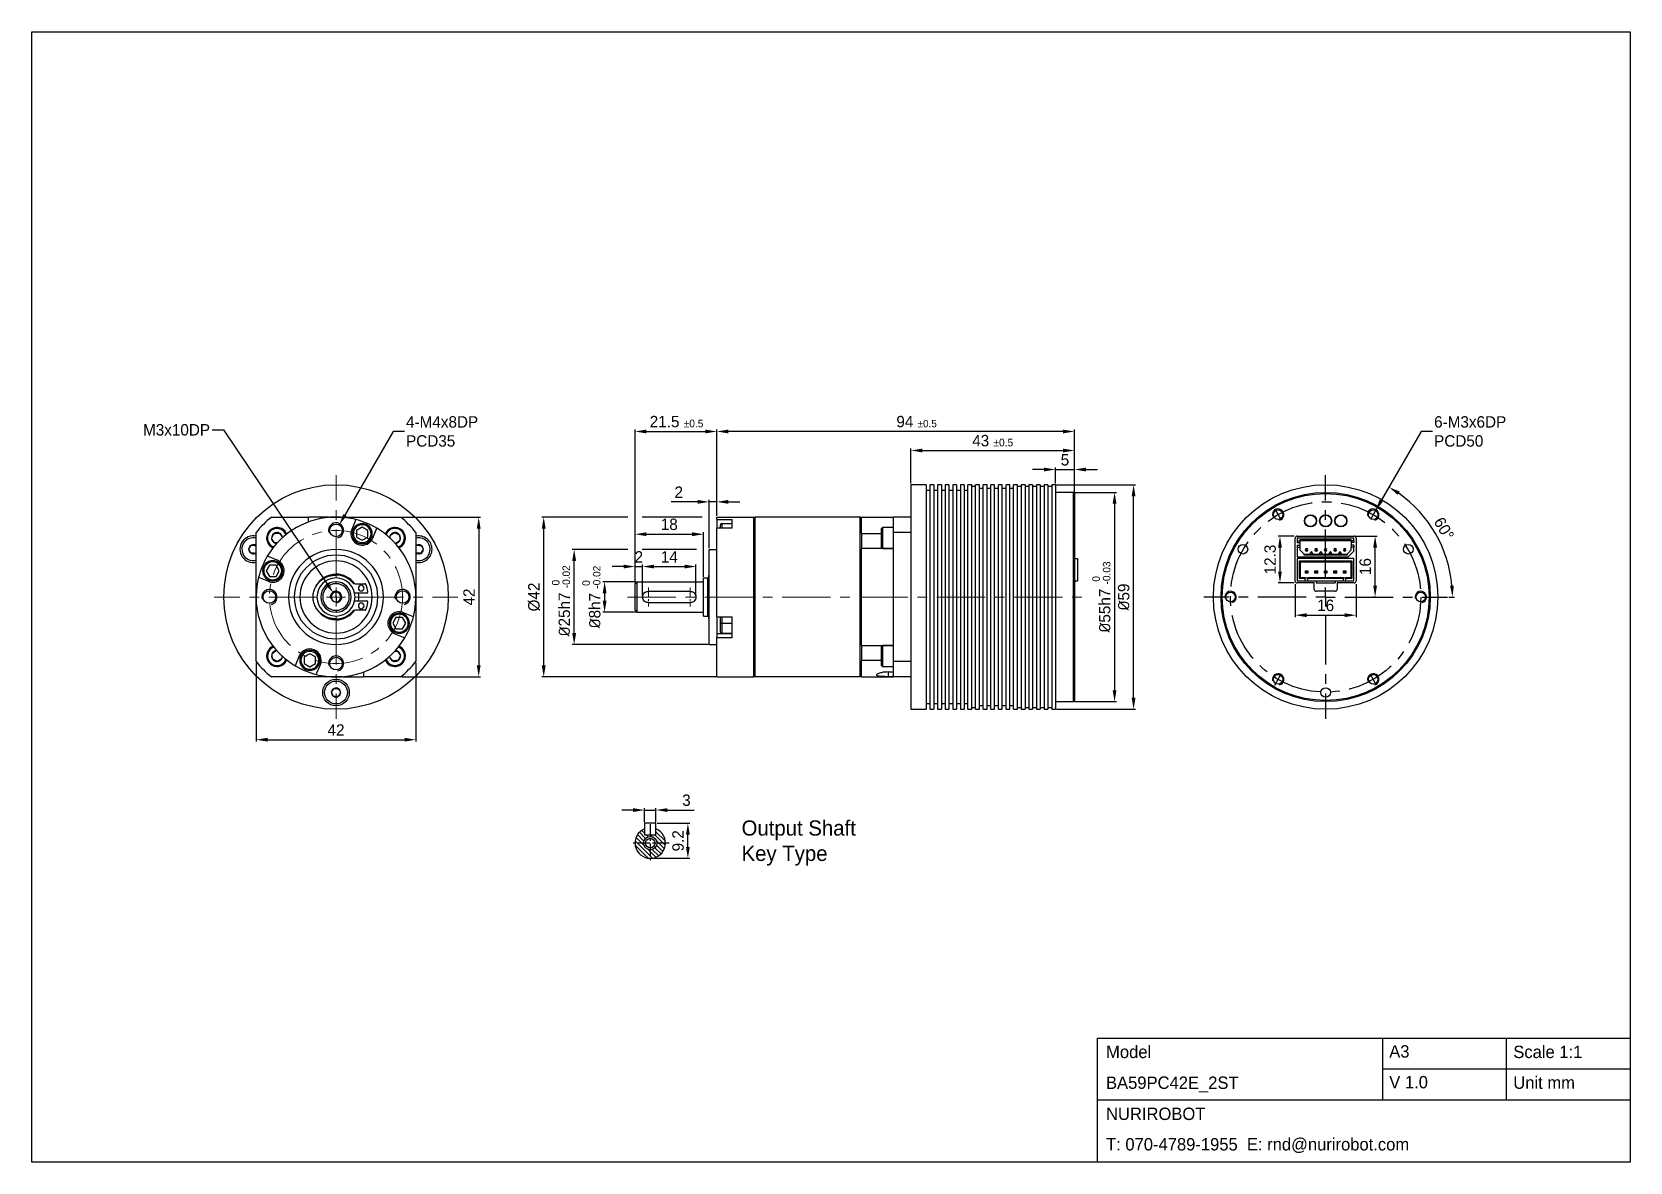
# Model space of a CAD drawing. Header units: millimetres. Extents: x 0 to 420, y 0 to 297.
import ezdxf

# ---------------------------------------------------------------- set-up
doc = ezdxf.new("R2010")
doc.units = ezdxf.units.MM
doc.header["$PDSIZE"] = -1
doc.linetypes.add('CENTERX2', pattern=[20.32, 12.7, -2.54, 2.54, -2.54])
doc.layers.add('외형선', color=7, linetype='Continuous', lineweight=25)
doc.layers.add('중심선', color=1, linetype='CENTERX2')
doc.layers.add('치수선', color=3, linetype='Continuous')
doc.styles.add('누리로봇 문자스타일_20230829', font='GOTHIC.TTF')
doc.dimstyles.new('A4기본 치수스타일', dxfattribs={"dimtxt": 3, "dimasz": 2, "dimexe": 0.5, "dimexo": 0.3, "dimgap": 1, "dimtad": 1, "dimtoh": 1, "dimdec": 1, "dimzin": 12, "dimdsep": 46, "dimtxsty": '누리로봇 문자스타일_20230829', "dimcen": 0.09, "dimclrd": 3, "dimclre": 3, "dimclrt": 3, "dimadec": 0, "dimazin": 3, "dimtm": 1e-09, "dimtfac": 1, "dimtdec": 1, "dimtofl": 0, "dimtmove": 0, "dimatfit": 3, "dimfxl": 1, "dimfrac": 2, "dimarcsym": 0})
doc.dimstyles.new('A4지시선 치수스타일', dxfattribs={"dimtxt": 3, "dimasz": 2, "dimexe": 0.5, "dimexo": 0.3, "dimgap": 0.396875, "dimtad": 0, "dimtih": 1, "dimtoh": 1, "dimdec": 1, "dimzin": 12, "dimdsep": 46, "dimtxsty": '누리로봇 문자스타일_20230829', "dimcen": 0.09, "dimclrd": 3, "dimclre": 3, "dimclrt": 3, "dimadec": 0, "dimazin": 3, "dimtm": 1e-09, "dimtfac": 1, "dimtdec": 1, "dimtofl": 0, "dimtmove": 0, "dimatfit": 3, "dimfxl": 1, "dimfrac": 2, "dimarcsym": 0})
doc.dimstyles.new('A4치수선 초과 치수스타일', dxfattribs={"dimtxt": 3, "dimasz": 2.5, "dimexe": 0.5, "dimexo": 0.3, "dimgap": 1, "dimtad": 1, "dimdec": 1, "dimzin": 12, "dimdsep": 46, "dimtxsty": '누리로봇 문자스타일_20230829', "dimcen": 0.09, "dimclrd": 3, "dimclre": 3, "dimclrt": 3, "dimadec": 0, "dimazin": 3, "dimtm": 1e-09, "dimtfac": 1, "dimtdec": 1, "dimtofl": 0, "dimtmove": 0, "dimatfit": 3, "dimfxl": 1, "dimfrac": 2, "dimarcsym": 0})

msp = doc.modelspace()

# ---------------------------------------------------------------- texts
at = {"color": 3, "ltscale": 0.5, "insert": (186.5, 89.79), "char_height": 4, "width": 69.668, "attachment_point": 1, "style": '누리로봇 문자스타일_20230829'}
msp.add_mtext('Output Shaft\\PKey Type', dxfattribs=at)
at = {"lineweight": -3, "attachment_point": 1, "style": '누리로봇 문자스타일_20230829'}
for s, insert, char_height, width in [('Model', (282.3, 30.58), 3.255, 10.7408), ('A3', (356.72, 30.7), 3.255, 22.2026), ('{\\fCentury Gothic|b0|i0|c0|p34;Scale 1:1}', (389.32, 30.58), 3.2548, 53.4053), ('BA59PC42E_2ST', (282.28, 22.48), 3.2548, 39.9112), ('V 1.0', (356.72, 22.62), 3.255, 22.2026), ('Unit mm', (389.32, 22.5), 3.255, 53.4053), ('NURIROBOT', (282.28, 14.3), 3.255, 40.3813), ('T: 070-4789-1955  E: rnd@nurirobot.com', (282.29, 6.29), 3.2548, 113.1697)]:
    msp.add_mtext(s, dxfattribs=dict(at, insert=insert, char_height=char_height, width=width))

# ---------------------------------------------------------------- blocks, each defined once
blk = doc.blocks.new('*D29')
at = {"layer": 'Defpoints', "color": 0}
for p in [(96.88, 169.5), (96.88, 127.5), (117.41, 127.5)]:
    blk.add_point(p, dxfattribs=at)
at = {"layer": '치수선', "color": 3, "lineweight": -2}
for p, q in [((97.18, 169.5), (117.91, 169.5)), ((117.41, 166.5), (117.41, 130.5)), ((97.18, 127.5), (117.91, 127.5))]:
    blk.add_line(p, q, dxfattribs=at)
at = {"layer": '치수선', "color": 3}
for points in [[(116.91, 166.5), (117.91, 166.5), (117.41, 169.5)], [(116.91, 130.5), (117.91, 130.5), (117.41, 127.5)]]:
    blk.add_solid(points, dxfattribs=at)
at = {"layer": '치수선', "color": 3, "insert": (114.87, 148.5), "char_height": 3, "attachment_point": 5, "rotation": 90, "style": '누리로봇 문자스타일_20230829'}
blk.add_mtext('42', dxfattribs=at)
blk = doc.blocks.new('*D30')
at = {"layer": 'Defpoints', "color": 0}
for p in [(58.91, 131.53), (100.91, 131.53), (100.91, 111)]:
    blk.add_point(p, dxfattribs=at)
at = {"layer": '치수선', "color": 3, "lineweight": -2}
for p, q in [((58.91, 131.23), (58.91, 110.5)), ((100.91, 131.23), (100.91, 110.5)), ((61.91, 111), (97.91, 111))]:
    blk.add_line(p, q, dxfattribs=at)
at = {"layer": '치수선', "color": 3}
for points in [[(61.91, 111.5), (61.91, 110.5), (58.91, 111)], [(97.91, 111.5), (97.91, 110.5), (100.91, 111)]]:
    blk.add_solid(points, dxfattribs=at)
at = {"layer": '치수선', "color": 3, "insert": (79.91, 113.54), "char_height": 3, "attachment_point": 5, "style": '누리로봇 문자스타일_20230829'}
blk.add_mtext('42', dxfattribs=at)
blk = doc.blocks.new('SW_CENTERMARKSYMBOL_0')
at = {"layer": '중심선', "color": 0, "linetype": 'CENTERX2', "lineweight": 18}
for p, q in [((0, 5), (0, 32)), ((-5, 0), (-32, 0)), ((0, 0), (-2.5, 0)), ((0, 0), (0, 2.5)), ((0, 0), (0, -2.5)), ((0, 0), (2.5, 0)), ((5, 0), (32, 0)), ((0, -5), (0, -32))]:
    blk.add_line(p, q, dxfattribs=at)
blk = doc.blocks.new('*D27')
at = {"layer": 'Defpoints', "color": 0}
for p in [(79.21, 149.54), (80.61, 147.46)]:
    blk.add_point(p, dxfattribs=at)
at = {"layer": '치수선', "color": 3, "lineweight": -2}
for p, q in [((47.34, 192.42), (50.34, 192.42)), ((50.34, 192.42), (77.54, 152.03))]:
    blk.add_line(p, q, dxfattribs=at)
at = {"layer": '치수선', "color": 3}
blk.add_solid([(77.95, 152.3), (77.12, 151.75), (79.21, 149.54)], dxfattribs=at)
at = {"layer": '치수선', "color": 3, "insert": (38, 192.42), "char_height": 3, "attachment_point": 5, "style": '누리로봇 문자스타일_20230829'}
blk.add_mtext('M3x10DP', dxfattribs=at)
blk = doc.blocks.new('*D28')
at = {"layer": 'Defpoints', "color": 0}
for p in [(79.08, 164.57), (80.73, 167.43)]:
    blk.add_point(p, dxfattribs=at)
at = {"layer": '치수선', "color": 3, "lineweight": -2}
for p, q in [((94.92, 192), (82.23, 170.03)), ((97.92, 192), (94.92, 192))]:
    blk.add_line(p, q, dxfattribs=at)
at = {"layer": '치수선', "color": 3}
blk.add_solid([(81.8, 170.28), (82.67, 169.78), (80.73, 167.43)], dxfattribs=at)
at = {"layer": '치수선', "color": 3, "insert": (98.32, 192), "char_height": 3, "attachment_point": 4, "style": '누리로봇 문자스타일_20230829'}
blk.add_mtext('4-M4x8DP\\PPCD35', dxfattribs=at)
blk = doc.blocks.new('SW_CENTERMARKSYMBOL_35')
at = {"layer": '중심선', "color": 0}
for p, q in [((0, 5.08), (0, 32.04)), ((-5.08, 0), (-32.04, 0)), ((0, 0), (-2.54, 0)), ((0, 0), (0, 2.54)), ((0, 0), (0, -2.54)), ((0, 0), (2.54, 0)), ((5.08, 0), (32.04, 0)), ((0, -5.08), (0, -32.04))]:
    blk.add_line(p, q, dxfattribs=at)
blk = doc.blocks.new('*D32')
at = {"layer": 'Defpoints', "color": 0}
for p in [(332, 164.5), (328, 152.2), (332, 152.2)]:
    blk.add_point(p, dxfattribs=at)
at = {"layer": '치수선', "color": 3, "lineweight": -2}
for p, q in [((331.7, 164.5), (327.5, 164.5)), ((328, 161.5), (328, 155.2)), ((331.7, 152.2), (327.5, 152.2))]:
    blk.add_line(p, q, dxfattribs=at)
at = {"layer": '치수선', "color": 3}
for points in [[(327.5, 161.5), (328.5, 161.5), (328, 164.5)], [(327.5, 155.2), (328.5, 155.2), (328, 152.2)]]:
    blk.add_solid(points, dxfattribs=at)
at = {"layer": '치수선', "color": 3, "insert": (325.42, 158.35), "char_height": 3, "attachment_point": 5, "rotation": 90, "style": '누리로봇 문자스타일_20230829'}
blk.add_mtext('12.3', dxfattribs=at)
blk = doc.blocks.new('*D33')
at = {"layer": 'Defpoints', "color": 0}
for p in [(332, 152.2), (348, 152.2), (348, 143.72)]:
    blk.add_point(p, dxfattribs=at)
at = {"layer": '치수선', "color": 3, "lineweight": -2}
for p, q in [((332, 151.9), (332, 143.22)), ((348, 151.9), (348, 143.22)), ((335, 143.72), (345, 143.72))]:
    blk.add_line(p, q, dxfattribs=at)
at = {"layer": '치수선', "color": 3}
for points in [[(335, 144.22), (335, 143.22), (332, 143.72)], [(345, 144.22), (345, 143.22), (348, 143.72)]]:
    blk.add_solid(points, dxfattribs=at)
at = {"layer": '치수선', "color": 3, "insert": (340, 146.29), "char_height": 3, "attachment_point": 5, "style": '누리로봇 문자스타일_20230829'}
blk.add_mtext('16', dxfattribs=at)
blk = doc.blocks.new('*D34')
at = {"layer": 'Defpoints', "color": 0}
for p in [(347.5, 164.5), (353, 164.5), (353.2, 148.5)]:
    blk.add_point(p, dxfattribs=at)
at = {"layer": '치수선', "color": 3, "lineweight": -2}
for p, q in [((347.8, 164.5), (353.5, 164.5)), ((353, 151.5), (353, 161.5)), ((352.9, 148.5), (352.5, 148.5))]:
    blk.add_line(p, q, dxfattribs=at)
at = {"layer": '치수선', "color": 3}
for points in [[(352.5, 161.5), (353.5, 161.5), (353, 164.5)], [(352.5, 151.5), (353.5, 151.5), (353, 148.5)]]:
    blk.add_solid(points, dxfattribs=at)
at = {"layer": '치수선', "color": 3, "insert": (350.42, 156.5), "char_height": 3, "attachment_point": 5, "rotation": 90, "style": '누리로봇 문자스타일_20230829'}
blk.add_mtext('16', dxfattribs=at)
blk = doc.blocks.new('*D35')
at = {"color": 3, "ltscale": 0.5}
for p, q in [((353.51, 171.91), (356.92, 177.81)), ((372.34, 148.5), (373.84, 148.5))]:
    blk.add_line(p, q, dxfattribs=at)
blk.add_arc((340, 148.5), 33.34, 5.1575, 54.8425, dxfattribs=at)
for points in [[(358.93, 175.34), (359.47, 176.18), (356.67, 177.37)], [(373.7, 151.52), (372.7, 151.47), (373.34, 148.5)]]:
    blk.add_solid(points, dxfattribs=at)
at = {"layer": 'Defpoints', "color": 0, "ltscale": 0.5}
for p in [(351.64, 168.65), (353.36, 171.65), (371.33, 159.9), (345.08, 148.5), (372.04, 148.5)]:
    blk.add_point(p, dxfattribs=at)
at = {"color": 3, "ltscale": 0.5, "insert": (371.1, 166.46), "char_height": 3, "attachment_point": 5, "rotation": 300, "style": '누리로봇 문자스타일_20230829'}
blk.add_mtext('60°', dxfattribs=at)
blk = doc.blocks.new('*D31')
at = {"color": 3, "linetype": 'Continuous', "lineweight": -2}
for p, q in [((365.11, 192), (354.62, 173.83)), ((368.11, 192), (365.11, 192))]:
    blk.add_line(p, q, dxfattribs=at)
at = {"color": 3, "linetype": 'Continuous'}
blk.add_solid([(354.19, 174.08), (355.06, 173.58), (353.12, 171.23)], dxfattribs=at)
at = {"layer": 'Defpoints', "color": 0, "linetype": 'Continuous'}
for p in [(351.87, 169.07), (353.12, 171.23)]:
    blk.add_point(p, dxfattribs=at)
at = {"color": 3, "linetype": 'Continuous', "lineweight": 18, "insert": (368.51, 192), "char_height": 3, "attachment_point": 4, "style": '누리로봇 문자스타일_20230829'}
blk.add_mtext('6-M3x6DP\\PPCD50', dxfattribs=at)
blk = doc.blocks.new('*D37')
at = {"layer": 'Defpoints', "color": 0}
for p in [(180, 192), (274, 175.7), (180, 169.5)]:
    blk.add_point(p, dxfattribs=at)
at = {"layer": '치수선', "color": 3, "lineweight": -2}
for p, q in [((180, 169.8), (180, 192.5)), ((271, 192), (183, 192)), ((274, 176), (274, 192.5))]:
    blk.add_line(p, q, dxfattribs=at)
at = {"layer": '치수선', "color": 3}
for points in [[(183, 192.5), (183, 191.5), (180, 192)], [(271, 192.5), (271, 191.5), (274, 192)]]:
    blk.add_solid(points, dxfattribs=at)
at = {"layer": '치수선', "color": 3, "insert": (232.5, 194.58), "char_height": 3, "attachment_point": 5, "style": '누리로봇 문자스타일_20230829'}
blk.add_mtext('94 {\\H0.65x;%%P0.5}', dxfattribs=at)
blk = doc.blocks.new('*D38')
at = {"layer": 'Defpoints', "color": 0}
for p in [(273.7, 176), (273.7, 121), (284.52, 121)]:
    blk.add_point(p, dxfattribs=at)
at = {"layer": '치수선', "color": 3, "lineweight": -2}
for p, q in [((274, 176), (285.02, 176)), ((284.52, 173), (284.52, 124)), ((274, 121), (285.02, 121))]:
    blk.add_line(p, q, dxfattribs=at)
at = {"layer": '치수선', "color": 3}
for points in [[(284.02, 173), (285.02, 173), (284.52, 176)], [(284.02, 124), (285.02, 124), (284.52, 121)]]:
    blk.add_solid(points, dxfattribs=at)
at = {"layer": '치수선', "color": 3, "insert": (281.07, 148.5), "char_height": 3, "attachment_point": 5, "rotation": 90, "style": '누리로봇 문자스타일_20230829'}
blk.add_mtext('{\\fISOCPEUR|b0|i0|c0|p34;%%C}55h7 {\\H0.66x;\\S 0^ -0.03;}', dxfattribs=at)
blk = doc.blocks.new('*D39')
at = {"layer": 'Defpoints', "color": 0}
for p in [(180, 192), (180, 192), (158.5, 152)]:
    blk.add_point(p, dxfattribs=at)
at = {"layer": '치수선', "color": 3, "lineweight": -2}
for p, q in [((158.5, 152.3), (158.5, 192.5)), ((161.5, 192), (177, 192)), ((180, 192.3), (180, 192.5))]:
    blk.add_line(p, q, dxfattribs=at)
at = {"layer": '치수선', "color": 3}
for points in [[(161.5, 192.5), (161.5, 191.5), (158.5, 192)], [(177, 192.5), (177, 191.5), (180, 192)]]:
    blk.add_solid(points, dxfattribs=at)
at = {"layer": '치수선', "color": 3, "insert": (169.41, 194.58), "char_height": 3, "attachment_point": 5, "style": '누리로봇 문자스타일_20230829'}
blk.add_mtext('21.5 {\\H0.66667x;%%P0.5}', dxfattribs=at)
blk = doc.blocks.new('*D40')
at = {"layer": 'Defpoints', "color": 0}
for p in [(274, 187), (231, 178), (274, 176)]:
    blk.add_point(p, dxfattribs=at)
at = {"layer": '치수선', "color": 3, "lineweight": -2}
for p, q in [((231, 178.3), (231, 187.5)), ((234, 187), (271, 187)), ((274, 176.3), (274, 187.5))]:
    blk.add_line(p, q, dxfattribs=at)
at = {"layer": '치수선', "color": 3}
for points in [[(234, 187.5), (234, 186.5), (231, 187)], [(271, 187.5), (271, 186.5), (274, 187)]]:
    blk.add_solid(points, dxfattribs=at)
at = {"layer": '치수선', "color": 3, "insert": (252.5, 189.58), "char_height": 3, "attachment_point": 5, "style": '누리로봇 문자스타일_20230829'}
blk.add_mtext('43 {\\H0.66667x;%%P0.5}', dxfattribs=at)
blk = doc.blocks.new('*D41')
at = {"layer": 'Defpoints', "color": 0}
for p in [(274, 182), (269, 178), (274, 176)]:
    blk.add_point(p, dxfattribs=at)
at = {"layer": '치수선', "color": 3, "lineweight": -2}
for p, q in [((266, 182), (263, 182)), ((269, 178.3), (269, 182.5)), ((269, 182), (274, 182)), ((274, 176.3), (274, 182.5)), ((277, 182), (280, 182))]:
    blk.add_line(p, q, dxfattribs=at)
at = {"layer": '치수선', "color": 3}
for points in [[(266, 182.5), (266, 181.5), (269, 182)], [(277, 182.5), (277, 181.5), (274, 182)]]:
    blk.add_solid(points, dxfattribs=at)
at = {"layer": '치수선', "color": 3, "insert": (271.5, 184.54), "char_height": 3, "attachment_point": 5, "style": '누리로봇 문자스타일_20230829'}
blk.add_mtext('5', dxfattribs=at)
blk = doc.blocks.new('*D36')
at = {"layer": 'Defpoints', "color": 0}
for p in [(269, 178), (289.52, 178), (269, 119)]:
    blk.add_point(p, dxfattribs=at)
at = {"layer": '치수선', "color": 3, "lineweight": -2}
for p, q in [((269.3, 178), (290.02, 178)), ((289.52, 122), (289.52, 175)), ((269.3, 119), (290.02, 119))]:
    blk.add_line(p, q, dxfattribs=at)
at = {"layer": '치수선', "color": 3}
for points in [[(289.02, 175), (290.02, 175), (289.52, 178)], [(289.02, 122), (290.02, 122), (289.52, 119)]]:
    blk.add_solid(points, dxfattribs=at)
at = {"layer": '치수선', "color": 3, "insert": (286.94, 148.5), "char_height": 3, "attachment_point": 5, "rotation": 90, "style": '누리로봇 문자스타일_20230829'}
blk.add_mtext('{\\fISOCPEUR|b0|i0|c0|p34;%%C}59', dxfattribs=at)
blk = doc.blocks.new('*D48')
at = {"layer": 'Defpoints', "color": 0}
for p in [(159, 152.5), (150.5, 144.5), (159, 144.5)]:
    blk.add_point(p, dxfattribs=at)
at = {"layer": '치수선', "color": 3, "lineweight": -2}
for p, q in [((158.7, 152.5), (150, 152.5)), ((150.5, 149.5), (150.5, 147.5)), ((158.7, 144.5), (150, 144.5))]:
    blk.add_line(p, q, dxfattribs=at)
at = {"layer": '치수선', "color": 3}
for points in [[(150, 149.5), (151, 149.5), (150.5, 152.5)], [(150, 147.5), (151, 147.5), (150.5, 144.5)]]:
    blk.add_solid(points, dxfattribs=at)
at = {"layer": '치수선', "color": 3, "insert": (147.05, 148.5), "char_height": 3, "attachment_point": 5, "rotation": 90, "style": '누리로봇 문자스타일_20230829'}
blk.add_mtext('{\\fISOCPEUR|b0|i0|c0|p34;%%C}8h7 {\\H0.66x;\\S 0^ -0.02;}', dxfattribs=at)
blk = doc.blocks.new('*D49')
at = {"layer": 'Defpoints', "color": 0}
for p in [(142.5, 161), (178, 161), (178, 136)]:
    blk.add_point(p, dxfattribs=at)
at = {"layer": '치수선', "color": 3, "lineweight": -2}
for p, q in [((156.62, 161), (142, 161)), ((174.62, 161), (160.37, 161)), ((142.5, 139), (142.5, 158)), ((177.7, 136), (142, 136))]:
    blk.add_line(p, q, dxfattribs=at)
at = {"layer": '치수선', "color": 3}
for points in [[(142, 158), (143, 158), (142.5, 161)], [(142, 139), (143, 139), (142.5, 136)]]:
    blk.add_solid(points, dxfattribs=at)
at = {"layer": '치수선', "color": 3, "insert": (139.05, 147.5), "char_height": 3, "width": 29.0707, "attachment_point": 5, "rotation": 90, "style": '누리로봇 문자스타일_20230829'}
blk.add_mtext('{\\fISOCPEUR|b0|i0|c0|p34;%%C}25h7 {\\H0.66x;\\S 0^ -0.02;}', dxfattribs=at)
blk = doc.blocks.new('*D50')
at = {"layer": 'Defpoints', "color": 0}
for p in [(134.5, 169.5), (180, 169.5), (180, 127.5)]:
    blk.add_point(p, dxfattribs=at)
at = {"layer": '치수선', "color": 3, "lineweight": -2}
for p, q in [((156.62, 169.5), (134, 169.5)), ((176.12, 169.5), (160.37, 169.5)), ((134.5, 130.5), (134.5, 166.5)), ((179.7, 127.5), (134, 127.5))]:
    blk.add_line(p, q, dxfattribs=at)
at = {"layer": '치수선', "color": 3}
for points in [[(134, 166.5), (135, 166.5), (134.5, 169.5)], [(134, 130.5), (135, 130.5), (134.5, 127.5)]]:
    blk.add_solid(points, dxfattribs=at)
at = {"layer": '치수선', "color": 3, "insert": (131.96, 148.5), "char_height": 3, "attachment_point": 5, "rotation": 90, "style": '누리로봇 문자스타일_20230829'}
blk.add_mtext('%%C42', dxfattribs=at)
blk = doc.blocks.new('*D51')
at = {"layer": 'Defpoints', "color": 0}
for p in [(180, 192), (180, 192), (158.5, 152)]:
    blk.add_point(p, dxfattribs=at)
at = {"layer": '치수선', "color": 3, "lineweight": -2}
for p, q in [((158.5, 152.3), (158.5, 192.5)), ((161.5, 192), (177, 192)), ((180, 192.3), (180, 192.5))]:
    blk.add_line(p, q, dxfattribs=at)
at = {"layer": '치수선', "color": 3}
for points in [[(161.5, 192.5), (161.5, 191.5), (158.5, 192)], [(177, 192.5), (177, 191.5), (180, 192)]]:
    blk.add_solid(points, dxfattribs=at)
at = {"layer": '치수선', "color": 3, "insert": (169.41, 194.58), "char_height": 3, "attachment_point": 5, "style": '누리로봇 문자스타일_20230829'}
blk.add_mtext('21.5 {\\H0.66667x;%%P0.5}', dxfattribs=at)
blk = doc.blocks.new('*D52')
at = {"layer": 'Defpoints', "color": 0}
for p in [(180, 173.5), (180, 173.5), (178, 161)]:
    blk.add_point(p, dxfattribs=at)
at = {"layer": '치수선', "color": 3, "lineweight": -2}
for p, q in [((175, 173.5), (167.96, 173.5)), ((178, 161.3), (178, 174)), ((180, 173.5), (178, 173.5)), ((180, 173.8), (180, 174)), ((183, 173.5), (186, 173.5))]:
    blk.add_line(p, q, dxfattribs=at)
at = {"layer": '치수선', "color": 3}
for points in [[(175, 174), (175, 173), (178, 173.5)], [(183, 174), (183, 173), (180, 173.5)]]:
    blk.add_solid(points, dxfattribs=at)
at = {"layer": '치수선', "color": 3, "insert": (169.98, 176.04), "char_height": 3, "attachment_point": 5, "style": '누리로봇 문자스타일_20230829'}
blk.add_mtext('2', dxfattribs=at)
blk = doc.blocks.new('*D53')
at = {"layer": 'Defpoints', "color": 0}
for p in [(176.5, 165), (158.5, 152), (176.5, 153.5)]:
    blk.add_point(p, dxfattribs=at)
at = {"layer": '치수선', "color": 3, "lineweight": -2}
for p, q in [((158.5, 152.3), (158.5, 165.5)), ((161.5, 165), (173.5, 165)), ((176.5, 153.8), (176.5, 165.5))]:
    blk.add_line(p, q, dxfattribs=at)
at = {"layer": '치수선', "color": 3}
for points in [[(161.5, 165.5), (161.5, 164.5), (158.5, 165)], [(173.5, 165.5), (173.5, 164.5), (176.5, 165)]]:
    blk.add_solid(points, dxfattribs=at)
at = {"layer": '치수선', "color": 3, "insert": (167.5, 167.58), "char_height": 3, "attachment_point": 5, "style": '누리로봇 문자스타일_20230829'}
blk.add_mtext('18', dxfattribs=at)
blk = doc.blocks.new('*D44')
at = {"layer": 'Defpoints', "color": 0}
for p in [(164, 89.03), (172.39, 89.03), (162.5, 79.83)]:
    blk.add_point(p, dxfattribs=at)
at = {"layer": '치수선', "color": 3, "lineweight": -2}
for p, q in [((164.3, 89.03), (172.89, 89.03)), ((172.39, 82.83), (172.39, 86.03)), ((162.8, 79.83), (172.89, 79.83))]:
    blk.add_line(p, q, dxfattribs=at)
at = {"layer": '치수선', "color": 3}
for points in [[(171.89, 86.03), (172.89, 86.03), (172.39, 89.03)], [(171.89, 82.83), (172.89, 82.83), (172.39, 79.83)]]:
    blk.add_solid(points, dxfattribs=at)
at = {"layer": '치수선', "color": 3, "insert": (169.81, 84.43), "char_height": 3, "attachment_point": 5, "rotation": 90, "style": '누리로봇 문자스타일_20230829'}
blk.add_mtext('9.2', dxfattribs=at)
blk = doc.blocks.new('*D45')
at = {"layer": 'Defpoints', "color": 0}
for p in [(164, 92.5), (161, 89.03), (164, 89.03)]:
    blk.add_point(p, dxfattribs=at)
at = {"layer": '치수선', "color": 3, "lineweight": -2}
for p, q in [((158, 92.5), (155, 92.5)), ((161, 89.33), (161, 93)), ((161, 92.5), (164, 92.5)), ((164, 89.33), (164, 93)), ((167, 92.5), (174.01, 92.5))]:
    blk.add_line(p, q, dxfattribs=at)
at = {"layer": '치수선', "color": 3}
for points in [[(158, 93), (158, 92), (161, 92.5)], [(167, 93), (167, 92), (164, 92.5)]]:
    blk.add_solid(points, dxfattribs=at)
at = {"layer": '치수선', "color": 3, "insert": (172, 95.08), "char_height": 3, "attachment_point": 5, "style": '누리로봇 문자스타일_20230829'}
blk.add_mtext('3', dxfattribs=at)
blk = doc.blocks.new('*D46')
at = {"layer": 'Defpoints', "color": 0}
for p in [(174.5, 156.5), (160.5, 148.5), (174.5, 148.5)]:
    blk.add_point(p, dxfattribs=at)
at = {"layer": '치수선', "color": 3, "lineweight": -2}
for p, q in [((160.5, 148.8), (160.5, 157)), ((163.5, 156.5), (171.5, 156.5)), ((174.5, 148.8), (174.5, 157))]:
    blk.add_line(p, q, dxfattribs=at)
at = {"layer": '치수선', "color": 3}
for points in [[(163.5, 157), (163.5, 156), (160.5, 156.5)], [(171.5, 157), (171.5, 156), (174.5, 156.5)]]:
    blk.add_solid(points, dxfattribs=at)
at = {"layer": '치수선', "color": 3, "insert": (167.5, 159.04), "char_height": 3, "attachment_point": 5, "style": '누리로봇 문자스타일_20230829'}
blk.add_mtext('14', dxfattribs=at)
blk = doc.blocks.new('*D47')
at = {"layer": 'Defpoints', "color": 0}
for p in [(158.5, 156.5), (160.5, 156.5), (160.5, 148.5)]:
    blk.add_point(p, dxfattribs=at)
at = {"layer": '치수선', "color": 3, "lineweight": -2}
for p, q in [((155.5, 156.5), (152.5, 156.5)), ((158.5, 156.8), (158.5, 157)), ((158.5, 156.5), (160.5, 156.5)), ((160.5, 148.8), (160.5, 157)), ((163.5, 156.5), (166.5, 156.5))]:
    blk.add_line(p, q, dxfattribs=at)
at = {"layer": '치수선', "color": 3}
for points in [[(155.5, 157), (155.5, 156), (158.5, 156.5)], [(163.5, 157), (163.5, 156), (160.5, 156.5)]]:
    blk.add_solid(points, dxfattribs=at)
at = {"layer": '치수선', "color": 3, "insert": (159.5, 159.04), "char_height": 3, "attachment_point": 5, "style": '누리로봇 문자스타일_20230829'}
blk.add_mtext('2', dxfattribs=at)

# ---------------------------------------------------------------- dimensions: what is measured, and where the dimension line sits
at = {"color": 7, "linetype": 'Continuous', "lineweight": 18}
dim = msp.add_diameter_dim_2p(p1=(351.87, 169.07), p2=(353.12, 171.23), text='6-M3x6DP\\PPCD50', dimstyle='A4지시선 치수스타일', override={"dimasz": 3, "dimcen": 0}, dxfattribs=at)
dim.commit()
dim.dimension.update_dxf_attribs({"geometry": '*D31', "text_midpoint": (378.13, 192), "dimtype": 163})
at = {"ltscale": 0.5}
dim = msp.add_angular_dim_2l(base=(371.33, 159.9), line1=((353.36, 171.65), (351.64, 168.65)), line2=((345.08, 148.5), (372.04, 148.5)), dimstyle='A4기본 치수스타일', override={"dimasz": 3, "dimdec": 0, "dimadec": 0, "dimazin": 3}, dxfattribs=at)
dim.commit()
dim.dimension.update_dxf_attribs({"geometry": '*D35', "text_midpoint": (371.1, 166.46)})
at = {"layer": '치수선'}
for base, p1, p2, text, override, picture, middle in [((180, 192), (158.5, 152), (180, 192), '<> {\\H0.66667x;%%P0.5}', {"dimasz": 3, "dimtofl": 1}, '*D39', (169.41, 192)), ((180, 192), (158.5, 152), (180, 192), '<> {\\H0.66667x;%%P0.5}', {"dimasz": 3, "dimtofl": 1}, '*D51', (169.41, 192)), ((180, 192), (274, 175.7), (180, 169.5), '<> {\\H0.65x;%%P0.5}', {"dimasz": 3, "dimtmove": 0}, '*D37', (232.5, 192)), ((274, 187), (231, 178), (274, 176), '<> {\\H0.66667x;%%P0.5}', {"dimasz": 3, "dimtofl": 1, "dimtmove": 0}, '*D40', (252.5, 187))]:
    dim = msp.add_linear_dim(base=base, p1=p1, p2=p2, text=text, dimstyle='A4기본 치수스타일', override=override, dxfattribs=at)
    dim.commit()
    dim.dimension.update_dxf_attribs({"geometry": picture, "text_midpoint": middle, "dimtype": 160})
for p1, p2, text, picture, middle in [((80.61, 147.46), (79.21, 149.54), 'M3x10DP', '*D27', (38, 192.42)), ((79.08, 164.57), (80.73, 167.43), '4-M4x8DP\\PPCD35', '*D28', (108.02, 192))]:
    dim = msp.add_diameter_dim_2p(p1=p1, p2=p2, text=text, dimstyle='A4지시선 치수스타일', override={"dimasz": 3, "dimcen": 0}, dxfattribs=at)
    dim.commit()
    dim.dimension.update_dxf_attribs({"geometry": picture, "text_midpoint": middle, "dimtype": 163})
for base, p1, p2, override, picture, middle in [((274, 182), (269, 178), (274, 176), {"dimasz": 3, "dimtofl": 1, "dimtmove": 0}, '*D41', (271.5, 182)), ((180, 173.5), (178, 161), (180, 173.5), {"dimasz": 3, "dimtofl": 1}, '*D52', (169.98, 173.5)), ((160.5, 156.5), (158.5, 156.5), (160.5, 148.5), {"dimasz": 3, "dimtofl": 1}, '*D47', (159.5, 156.5)), ((348, 143.72), (332, 152.2), (348, 152.2), {"dimasz": 3}, '*D33', (340, 143.72)), ((100.91, 111), (58.91, 131.53), (100.91, 131.53), {"dimasz": 3, "dimtofl": 1}, '*D30', (79.91, 111))]:
    dim = msp.add_linear_dim(base=base, p1=p1, p2=p2, dimstyle='A4기본 치수스타일', override=override, dxfattribs=at)
    dim.commit()
    dim.dimension.update_dxf_attribs({"geometry": picture, "text_midpoint": middle, "dimtype": 160})
for base, p1, p2, text, override, picture, middle in [((289.52, 178), (269, 119), (269, 178), '{\\fISOCPEUR|b0|i0|c0|p34;%%C}<>', {"dimasz": 3, "dimtofl": 1, "dimtmove": 0}, '*D36', (289.52, 148.5)), ((134.5, 169.5), (180, 127.5), (180, 169.5), '%%C<>', {"dimasz": 3, "dimtofl": 1, "dimtmove": 0}, '*D50', (134.5, 148.5)), ((142.5, 161), (178, 136), (178, 161), '{\\fISOCPEUR|b0|i0|c0|p34;%%C}<>h7 {\\H0.66x;\\S 0^ -0.02;}', {"dimasz": 3, "dimtofl": 1, "dimtmove": 0}, '*D49', (142.5, 147.5)), ((150.5, 144.5), (159, 152.5), (159, 144.5), '{\\fISOCPEUR|b0|i0|c0|p34;%%C}<>h7 {\\H0.66x;\\S 0^ -0.02;}', {"dimasz": 3, "dimtofl": 1}, '*D48', (150.5, 148.5))]:
    dim = msp.add_linear_dim(base=base, p1=p1, p2=p2, angle=90, text=text, dimstyle='A4기본 치수스타일', override=override, dxfattribs=at)
    dim.commit()
    dim.dimension.update_dxf_attribs({"geometry": picture, "text_midpoint": middle, "dimtype": 160})
dim = msp.add_linear_dim(base=(284.52, 121), p1=(273.7, 176), p2=(273.7, 121), angle=90, text='{\\fISOCPEUR|b0|i0|c0|p34;%%C}<>h7 {\\H0.66x;\\S 0^ -0.03;}', dimstyle='A4기본 치수스타일', override={"dimasz": 3, "dimtofl": 1, "dimtmove": 0}, dxfattribs=at)
dim.commit()
dim.dimension.update_dxf_attribs({"geometry": '*D38', "text_midpoint": (281.07, 148.5)})
for base, p1, p2, override, picture, middle in [((117.41, 127.5), (96.88, 169.5), (96.88, 127.5), {"dimasz": 3, "dimtofl": 1}, '*D29', (117.41, 148.5)), ((328, 152.2), (332, 164.5), (332, 152.2), {"dimasz": 3}, '*D32', (328, 158.35)), ((353, 164.5), (353.2, 148.5), (347.5, 164.5), {"dimasz": 3}, '*D34', (353, 156.5))]:
    dim = msp.add_linear_dim(base=base, p1=p1, p2=p2, angle=90, dimstyle='A4기본 치수스타일', override=override, dxfattribs=at)
    dim.commit()
    dim.dimension.update_dxf_attribs({"geometry": picture, "text_midpoint": middle, "dimtype": 160})
for base, p1, p2, dimstyle, picture, middle in [((176.5, 165), (158.5, 152), (176.5, 153.5), 'A4기본 치수스타일', '*D53', (167.5, 167.58)), ((174.5, 156.5), (160.5, 148.5), (174.5, 148.5), 'A4기본 치수스타일', '*D46', (167.5, 159.04)), ((164, 92.5), (161, 89.03), (164, 89.03), 'A4치수선 초과 치수스타일', '*D45', (172, 95.08))]:
    dim = msp.add_linear_dim(base=base, p1=p1, p2=p2, dimstyle=dimstyle, override={"dimasz": 3, "dimtofl": 1}, dxfattribs=at)
    dim.commit()
    dim.dimension.update_dxf_attribs({"geometry": picture, "text_midpoint": middle})
dim = msp.add_linear_dim(base=(172.39, 89.03), p1=(162.5, 79.83), p2=(164, 89.03), angle=90, dimstyle='A4치수선 초과 치수스타일', override={"dimasz": 3, "dimtofl": 1}, dxfattribs=at)
dim.commit()
dim.dimension.update_dxf_attribs({"geometry": '*D44', "text_midpoint": (169.81, 84.43)})

# ---------------------------------------------------------------- hatches: boundary and pattern name
at = {"ltscale": 0.5}
h = msp.add_hatch(dxfattribs=at)
h.set_pattern_fill('ANSI31', color=256, scale=0.25)
h.set_pattern_definition([(45, (4e-07, 35.28956), (-0.561266, 0.561266), [])])
h.paths.add_polyline_path([(161, 86.03), (164, 86.03), (164, 89.03), (161, 89.03)])
h.paths.add_polyline_path([(161, 86.03), (164, 86.03), (164, 89.03), (161, 89.03)])
h = msp.add_hatch(dxfattribs=at)
h.set_pattern_fill('ANSI31', color=256, scale=0.25, angle=90)
h.set_pattern_definition([(135, (4e-07, 35.28956), (-0.561266, -0.561266), [])])
h.paths.add_polyline_path([(162.5, 85.58), (162.5, 86.03), (161, 86.03), (161, 87.54, 0.305615), (158.5, 83.83), (160.75, 83.83, -0.414214)])
h.paths.add_polyline_path([(164, 87.54), (164, 86.03), (162.5, 86.03), (162.5, 85.58, -0.414214), (164.25, 83.83), (166.5, 83.83, 0.305615)])
h.paths.add_polyline_path([(166.5, 83.83), (164.25, 83.83, -0.414214), (162.5, 82.08), (162.5, 79.83, 0.414214)])
h.paths.add_polyline_path([(162.5, 82.08, -0.414214), (160.75, 83.83), (158.5, 83.83, 0.414214), (162.5, 79.83)])

# ---------------------------------------------------------------- linework, layer by layer
at = {"color": 7, "linetype": 'Continuous', "lineweight": 25}
for p, q in [((235, 178), (231, 178)), ((231, 178), (231, 119)), ((231, 119), (235, 119))]:
    msp.add_line(p, q, dxfattribs=at)
msp.add_line((79.91, 119), (79.91, 119))
at = {"lineweight": -3}
msp.add_line((354.9, 32.55), (354.9, 16.38), dxfattribs=at)
at = {"lineweight": -3, "ltscale": 3}
for p, q in [((387.45, 32.55), (387.45, 16.38)), ((354.9, 24.52), (420, 24.52)), ((354.9, 24.52), (420, 24.52)), ((280, 16.38), (420, 16.38)), ((280, 16.38), (420, 16.38))]:
    msp.add_line(p, q, dxfattribs=at)
for points in [[(0, 297), (420, 297), (420, 0), (0, 0)], [(161, 86.03), (164, 86.03), (164, 89.03), (161, 89.03)]]:
    msp.add_lwpolyline(points, close=True)
msp.add_lwpolyline([(280, 0), (280, 32.55), (420, 32.55), (420, 0)], close=True, dxfattribs=at)
msp.add_lwpolyline([(280, 0), (280, 32.55), (420, 32.55), (420, 0)], close=True, dxfattribs=at)
for centre, radius in [((327.5, 170.15), 1.25), ((327.5, 170.15), 1.25), ((352.5, 170.15), 1.25), ((352.5, 170.15), 1.25), ((79.91, 166), 1.65), ((62.41, 148.5), 1.65), ((97.41, 148.5), 1.65), ((315, 148.5), 1.25), ((315, 148.5), 1.25), ((365, 148.5), 1.25), ((365, 148.5), 1.25), ((79.91, 131), 1.65), ((327.5, 126.85), 1.25), ((327.5, 126.85), 1.25), ((352.5, 126.85), 1.25), ((352.5, 126.85), 1.25)]:
    msp.add_circle(centre, radius)
at = {"ltscale": 0.5}
for radius in [1.75, 1.25]:
    msp.add_circle((162.5, 83.83), radius, dxfattribs=at)
for centre, radius, start, end in [((327.5, 170.15), 1.5, 284.9214, 194.9688), ((327.5, 170.15), 1.5, 284.9214, 194.9688), ((352.5, 170.15), 1.5, 284.9214, 194.9688), ((352.5, 170.15), 1.5, 284.9214, 194.9688), ((79.91, 166), 2, 284.9315, 195.5206), ((62.41, 148.5), 2, 284.9315, 195.5206), ((79.91, 148.5), 1.5, 284.9214, 194.9688), ((97.41, 148.5), 2, 284.9315, 195.5206), ((315, 148.5), 1.5, 284.9214, 194.9688), ((315, 148.5), 1.5, 284.9214, 194.9688), ((365, 148.5), 1.5, 284.9214, 194.9688), ((365, 148.5), 1.5, 284.9214, 194.9688), ((79.91, 131), 2, 284.9315, 195.5206), ((327.5, 126.85), 1.5, 284.9214, 194.9688), ((327.5, 126.85), 1.5, 284.9214, 194.9688), ((352.5, 126.85), 1.5, 284.9214, 194.9688), ((352.5, 126.85), 1.5, 284.9214, 194.9688)]:
    msp.add_arc(centre, radius, start, end)
msp.add_arc((162.5, 83.83), 4, 112.0243, 67.9757, dxfattribs=at)
at = {"layer": '외형선'}
for p, q in [((235, 178), (235, 119)), ((236, 176.5), (235, 176.5)), ((237, 178), (236, 178)), ((236, 178), (236, 119)), ((237, 178), (237, 119)), ((238, 176.5), (237, 176.5)), ((239, 178), (238, 178)), ((238, 178), (238, 119)), ((239, 178), (239, 119)), ((240, 176.5), (239, 176.5)), ((241, 178), (240, 178)), ((240, 178), (240, 119)), ((241, 178), (241, 119)), ((242, 176.5), (241, 176.5)), ((243, 178), (242, 178)), ((242, 178), (242, 119)), ((243, 178), (243, 119)), ((244, 176.5), (243, 176.5)), ((245, 178), (244, 178)), ((244, 178), (244, 119)), ((245, 178), (245, 119)), ((246, 176.5), (245, 176.5)), ((247, 178), (246, 178)), ((246, 119), (246, 178)), ((247, 119), (247, 178)), ((248, 177.5), (247, 177.5)), ((249, 178), (248, 178)), ((248, 119), (248, 178)), ((249, 119), (249, 178)), ((250, 177.05), (249, 177.05)), ((251, 178), (250, 178)), ((250, 119), (250, 178)), ((251, 119), (251, 178)), ((252, 177.05), (251, 177.05)), ((253, 178), (252, 178)), ((252, 119), (252, 178)), ((253, 119), (253, 178)), ((254, 177.05), (253, 177.05)), ((255, 178), (254, 178)), ((254, 119), (254, 178)), ((255, 119), (255, 178)), ((256, 177.05), (255, 177.05)), ((257, 178), (256, 178)), ((256, 119), (256, 178)), ((257, 119), (257, 178)), ((258, 177.05), (257, 177.05)), ((259, 178), (258, 178)), ((258, 119), (258, 178)), ((259, 119), (259, 178)), ((260, 177.5), (259, 177.5)), ((261, 178), (260, 178)), ((260, 178), (260, 119)), ((261, 178), (261, 119)), ((262, 177.5), (261, 177.5)), ((263, 178), (262, 178)), ((262, 178), (262, 119)), ((263, 178), (263, 119)), ((264, 177.5), (263, 177.5)), ((265, 178), (264, 178)), ((264, 178), (264, 119)), ((265, 178), (265, 119)), ((266, 177.5), (265, 177.5)), ((267, 178), (266, 178)), ((266, 178), (266, 119)), ((267, 178), (267, 119)), ((268, 177.5), (267, 177.5)), ((269, 178), (268, 178)), ((268, 178), (268, 119)), ((269, 178), (269, 119)), ((273.7, 176), (269, 176)), ((274, 175.7), (273.7, 176)), ((273.7, 121), (273.7, 176)), ((274, 175.7), (274, 121.3)), ((332, 152.7), (332, 164)), ((332.5, 164.5), (347.5, 164.5)), ((332.55, 163.98), (332.55, 163.26)), ((347.45, 163.98), (332.55, 163.98)), ((347.45, 163.26), (347.45, 163.98)), ((348, 164), (348, 152.7)), ((332.55, 163.26), (333.25, 163.26)), ((332.55, 163.26), (332.55, 162.79)), ((332.55, 162.79), (333.25, 162.79)), ((332.55, 162.09), (332.55, 161.61)), ((332.55, 162.09), (333.25, 162.09)), ((332.55, 161.61), (332.55, 159.08)), ((332.55, 161.61), (333.25, 161.61)), ((346.75, 163.53), (333.25, 163.53)), ((333.25, 163.53), (333.25, 163.26)), ((346.75, 163.28), (333.25, 163.28)), ((333.25, 163.26), (333.25, 162.79)), ((333.25, 162.79), (333.25, 162.09)), ((333.25, 162.09), (333.25, 161.61)), ((333.25, 161.61), (333.25, 160.87)), ((333.25, 160.87), (334.34, 159.78)), ((334.34, 159.78), (335.75, 159.78)), ((334.34, 159.53), (334.34, 159.78)), ((335, 161.25), (335, 160.9)), ((335, 160.55), (335, 160.9)), ((336.25, 160.48), (335.75, 159.78)), ((336.75, 159.78), (335.75, 159.78)), ((336.75, 159.78), (336.25, 160.48)), ((336.75, 159.78), (338.25, 159.78)), ((337.5, 161.25), (337.5, 160.9)), ((337.5, 160.55), (337.5, 160.9)), ((338.75, 160.48), (338.25, 159.78)), ((339.25, 159.78), (338.25, 159.78)), ((339.25, 159.78), (338.75, 160.48)), ((339.25, 159.78), (340.75, 159.78)), ((340, 161.25), (340, 160.9)), ((340, 160.55), (340, 160.9)), ((341.25, 160.48), (340.75, 159.78)), ((341.75, 159.78), (340.75, 159.78)), ((341.75, 159.78), (341.25, 160.48)), ((341.75, 159.78), (343.25, 159.78)), ((342.5, 161.25), (342.5, 160.9)), ((342.5, 160.55), (342.5, 160.9)), ((343.75, 160.48), (343.25, 159.78)), ((344.25, 159.78), (343.25, 159.78)), ((344.25, 159.78), (343.75, 160.48)), ((344.25, 159.78), (345.66, 159.78)), ((345, 161.25), (345, 160.9)), ((345, 160.55), (345, 160.9)), ((345.66, 159.78), (346.75, 160.87)), ((345.66, 159.78), (345.66, 159.53)), ((345.95, 159.08), (347.45, 160.58)), ((346.75, 163.26), (346.75, 163.53)), ((347.45, 163.26), (346.75, 163.26)), ((346.75, 163.26), (346.75, 162.79)), ((347.45, 162.79), (346.75, 162.79)), ((346.75, 162.79), (346.75, 162.09)), ((346.75, 162.09), (346.75, 161.61)), ((347.45, 162.09), (346.75, 162.09)), ((346.75, 160.87), (346.75, 161.61)), ((347.45, 161.61), (346.75, 161.61)), ((347.45, 163.26), (347.45, 162.79)), ((347.45, 162.09), (347.45, 161.61)), ((347.45, 160.58), (347.45, 161.61)), ((274, 158.58), (274.8, 158.58)), ((274.8, 158.58), (274.8, 152.78)), ((332.55, 159.08), (345.95, 159.08)), ((332.55, 158.58), (332.55, 152.78)), ((347.45, 158.58), (332.55, 158.58)), ((333.1, 158.03), (346.9, 158.03)), ((333.1, 153.33), (333.1, 158.03)), ((333.35, 157.78), (333.1, 158.03)), ((333.35, 157.78), (346.65, 157.78)), ((333.35, 153.58), (333.35, 157.78)), ((345.66, 159.53), (334.34, 159.53)), ((346.65, 157.78), (346.9, 158.03)), ((346.65, 157.78), (346.65, 153.58)), ((346.9, 158.03), (346.9, 153.33)), ((347.45, 152.78), (347.45, 158.58)), ((274, 152.78), (274.8, 152.78)), ((274.8, 152.78), (274, 152.51)), ((337, 152.2), (332.5, 152.2)), ((332.55, 152.78), (334.65, 152.78)), ((333.35, 153.58), (333.1, 153.33)), ((334.65, 153.33), (333.1, 153.33)), ((334.65, 153.58), (333.35, 153.58)), ((334.65, 153.58), (334.65, 153.33)), ((334.65, 153.58), (335.35, 153.58)), ((334.65, 152.78), (334.65, 153.33)), ((334.65, 152.78), (335.35, 152.78)), ((334.68, 155.4), (335.32, 155.4)), ((334.68, 155.4), (334.88, 155.2)), ((334.68, 154.76), (334.68, 155.4)), ((334.88, 154.96), (334.68, 154.76)), ((335.32, 154.76), (334.68, 154.76)), ((335.12, 155.2), (334.88, 155.2)), ((334.88, 155.2), (334.88, 154.96)), ((334.88, 154.96), (335.12, 154.96)), ((335.32, 155.4), (335.12, 155.2)), ((335.12, 154.96), (335.12, 155.2)), ((335.12, 154.96), (335.32, 154.76)), ((335.32, 155.4), (335.32, 154.76)), ((335.35, 153.33), (335.35, 153.58)), ((344.65, 153.58), (335.35, 153.58)), ((335.35, 152.78), (335.35, 153.33)), ((344.65, 153.33), (335.35, 153.33)), ((335.35, 152.78), (337.5, 152.78)), ((337, 150.5), (337, 152.2)), ((337.18, 155.4), (337.82, 155.4)), ((337.18, 155.4), (337.38, 155.2)), ((337.18, 154.76), (337.18, 155.4)), ((337.38, 154.96), (337.18, 154.76)), ((337.82, 154.76), (337.18, 154.76)), ((337.62, 155.2), (337.38, 155.2)), ((337.38, 155.2), (337.38, 154.96)), ((337.38, 154.96), (337.62, 154.96)), ((337.5, 152.78), (342.5, 152.78)), ((337.5, 152.78), (337.5, 152.19)), ((337.5, 152.19), (342.5, 152.19)), ((337.82, 155.4), (337.62, 155.2)), ((337.62, 154.96), (337.62, 155.2)), ((337.62, 154.96), (337.82, 154.76)), ((337.82, 155.4), (337.82, 154.76)), ((339.68, 155.4), (340.32, 155.4)), ((339.68, 155.4), (339.88, 155.2)), ((339.68, 154.76), (339.68, 155.4)), ((339.88, 154.96), (339.68, 154.76)), ((340.32, 154.76), (339.68, 154.76)), ((340.12, 155.2), (339.88, 155.2)), ((339.88, 155.2), (339.88, 154.96)), ((339.88, 154.96), (340.12, 154.96)), ((340.32, 155.4), (340.12, 155.2)), ((340.12, 154.96), (340.12, 155.2)), ((340.12, 154.96), (340.32, 154.76)), ((340.32, 155.4), (340.32, 154.76)), ((342.18, 155.4), (342.82, 155.4)), ((342.18, 155.4), (342.38, 155.2)), ((342.18, 154.76), (342.18, 155.4)), ((342.38, 154.96), (342.18, 154.76)), ((342.82, 154.76), (342.18, 154.76)), ((342.62, 155.2), (342.38, 155.2)), ((342.38, 155.2), (342.38, 154.96)), ((342.38, 154.96), (342.62, 154.96)), ((342.5, 152.78), (344.65, 152.78)), ((342.5, 152.78), (342.5, 152.19)), ((342.82, 155.4), (342.62, 155.2)), ((342.62, 154.96), (342.62, 155.2)), ((342.62, 154.96), (342.82, 154.76)), ((342.82, 155.4), (342.82, 154.76)), ((343, 152.2), (343, 150.5)), ((347.5, 152.2), (343, 152.2)), ((344.65, 153.58), (344.65, 153.33)), ((344.65, 153.58), (345.35, 153.58)), ((344.65, 152.78), (344.65, 153.33)), ((344.65, 152.78), (345.35, 152.78)), ((344.68, 155.4), (345.32, 155.4)), ((344.68, 155.4), (344.88, 155.2)), ((344.68, 154.76), (344.68, 155.4)), ((344.88, 154.96), (344.68, 154.76)), ((345.32, 154.76), (344.68, 154.76)), ((345.12, 155.2), (344.88, 155.2)), ((344.88, 155.2), (344.88, 154.96)), ((344.88, 154.96), (345.12, 154.96)), ((345.32, 155.4), (345.12, 155.2)), ((345.12, 154.96), (345.12, 155.2)), ((345.12, 154.96), (345.32, 154.76)), ((345.32, 155.4), (345.32, 154.76)), ((345.35, 153.33), (345.35, 153.58)), ((346.65, 153.58), (345.35, 153.58)), ((345.35, 152.78), (345.35, 153.33)), ((346.9, 153.33), (345.35, 153.33)), ((345.35, 152.78), (347.45, 152.78)), ((346.65, 153.58), (346.9, 153.33)), ((342.5, 150), (337.5, 150)), ((235, 120.5), (236, 120.5)), ((236, 119), (237, 119)), ((237, 120.5), (238, 120.5)), ((238, 119), (239, 119)), ((239, 120.5), (240, 120.5)), ((240, 119), (241, 119)), ((241, 120.5), (242, 120.5)), ((242, 119), (243, 119)), ((243, 120.5), (244, 120.5)), ((244, 119), (245, 119)), ((245, 120.5), (246, 120.5)), ((246, 119), (247, 119)), ((247, 119.5), (248, 119.5)), ((248, 119), (249, 119)), ((249, 119.95), (250, 119.95)), ((250, 119), (251, 119)), ((251, 119.95), (252, 119.95)), ((252, 119), (253, 119)), ((253, 119.95), (254, 119.95)), ((254, 119), (255, 119)), ((255, 119.95), (256, 119.95)), ((256, 119), (257, 119)), ((257, 119.95), (258, 119.95)), ((258, 119), (259, 119)), ((259, 119.5), (260, 119.5)), ((260, 119), (261, 119)), ((261, 119.5), (262, 119.5)), ((262, 119), (263, 119)), ((263, 119.5), (264, 119.5)), ((264, 119), (265, 119)), ((265, 119.5), (266, 119.5)), ((266, 119), (267, 119)), ((267, 119.5), (268, 119.5)), ((268, 119), (269, 119)), ((269, 121), (273.7, 121)), ((273.7, 121), (274, 121.3))]:
    msp.add_line(p, q, dxfattribs=at)
at = {"layer": '외형선', "linetype": 'Continuous', "lineweight": 25}
for p, q in [((62.94, 169.5), (72.71, 169.5)), ((72.71, 168.23), (72.71, 169.5)), ((78.11, 169.5), (72.71, 169.5)), ((78.11, 169.5), (78.11, 169.42)), ((78.11, 169.5), (79.91, 169.5)), ((79.91, 169.5), (96.88, 169.5)), ((85.09, 168.85), (84.03, 166.28)), ((180, 168.85), (180, 169.5)), ((180, 169.5), (189.7, 169.5)), ((180, 168.85), (184, 168.85)), ((180, 168.85), (180, 166.55)), ((184, 166.55), (184, 168.85)), ((189.7, 127.5), (189.7, 169.5)), ((190, 169.2), (189.7, 169.5)), ((190, 169.5), (190, 127.5)), ((217.7, 169.5), (190, 169.5)), ((217.7, 127.5), (217.7, 169.5)), ((218, 169.2), (217.7, 169.5)), ((218, 169.5), (226.3, 169.5)), ((218, 165.19), (218, 169.5)), ((231, 169.5), (226.3, 169.5)), ((226.3, 169.5), (226.3, 165.47)), ((58.91, 148.5), (58.91, 165.47)), ((86.8, 166.86), (85.3, 166)), ((85.3, 166), (85.3, 164.26)), ((85.3, 164.26), (86.8, 163.4)), ((86.8, 167.78), (86.8, 167.48)), ((88.3, 166), (86.8, 166.86)), ((86.8, 163.4), (88.3, 164.26)), ((88.3, 164.26), (88.3, 166)), ((89.57, 163.98), (90.64, 166.55)), ((100.91, 165.47), (100.91, 148.5)), ((180, 143.32), (180, 166.55)), ((184, 166.55), (180, 166.55)), ((181, 166.55), (181, 167.48)), ((181.3, 167.78), (184, 167.78)), ((181.3, 167.78), (181.3, 166.55)), ((218, 165.19), (223.3, 165.19)), ((218, 165.19), (218, 164.9)), ((218, 164.9), (218, 161.25)), ((223.55, 166.75), (223.3, 166.5)), ((223.3, 162.88), (223.3, 166.5)), ((226.3, 166.75), (223.55, 166.75)), ((223.55, 166.75), (223.55, 162.77)), ((231, 165.47), (226.3, 165.47)), ((226.3, 165.47), (226.3, 148.5)), ((58.91, 160.29), (58.68, 159.96)), ((58.86, 162.04), (58.91, 161.93)), ((58.91, 162), (58.86, 162.04)), ((86.8, 162.48), (86.8, 162.78)), ((100.91, 161.81), (101.14, 162.14)), ((100.96, 160.06), (100.91, 160.17)), ((100.91, 160.1), (100.96, 160.06)), ((178, 161), (180, 161)), ((178, 136), (178, 161)), ((226.3, 161.25), (218, 161.25)), ((218, 135.75), (218, 161.25)), ((223.3, 161.5), (223.3, 162.88)), ((223.3, 161.5), (223.55, 161.25)), ((223.55, 162.77), (223.55, 161.25)), ((223.55, 161.25), (226.3, 161.25)), ((62.41, 156.89), (61.55, 155.39)), ((64.43, 158.16), (61.86, 159.23)), ((64.15, 156.89), (62.41, 156.89)), ((65.01, 155.39), (64.15, 156.89)), ((59.56, 153.68), (62.13, 152.62)), ((60.63, 155.39), (60.93, 155.39)), ((61.55, 155.39), (62.41, 153.89)), ((62.41, 153.89), (64.15, 153.89)), ((64.15, 153.89), (65.01, 155.39)), ((65.93, 155.39), (65.63, 155.39)), ((79.91, 152), (79.91, 152.5)), ((84.95, 152), (87.46, 152)), ((158.5, 152), (159, 152.5)), ((158.5, 145), (158.5, 152)), ((159, 152.5), (176.5, 152.5)), ((159, 152.5), (159, 144.5)), ((176.5, 153.5), (177.6, 153.5)), ((176.5, 143.5), (176.5, 153.5)), ((177.6, 143.5), (177.6, 153.5)), ((177.6, 153.2), (177.8, 153.2)), ((177.8, 154.26), (178, 154.26)), ((177.8, 154.26), (177.8, 152.33)), ((177.8, 152.33), (177.8, 152)), ((177.8, 152.33), (178, 152.33)), ((177.8, 152), (178, 152)), ((177.8, 152), (177.8, 151.82)), ((177.8, 151.82), (177.8, 149.85)), ((177.8, 151.82), (178, 151.82)), ((58.91, 131.53), (58.91, 148.5)), ((79.91, 149.75), (79.91, 150.25)), ((79.91, 148.5), (79.91, 149.75)), ((79.91, 148.5), (79.91, 147.25)), ((79.91, 147.25), (79.91, 146.75)), ((84.84, 149.5), (84.81, 149.5)), ((84.81, 147.5), (84.84, 147.5)), ((88.01, 149.5), (84.84, 149.5)), ((84.84, 147.5), (88.01, 147.5)), ((100.91, 148.5), (100.91, 131.53)), ((162, 150), (173, 150)), ((177.8, 149.85), (177.8, 149.8)), ((177.8, 149.85), (178, 149.85)), ((177.8, 149.8), (177.8, 149.5)), ((177.8, 149.8), (178, 149.8)), ((177.8, 149.5), (178, 149.5)), ((177.8, 147.5), (178, 147.5)), ((177.8, 147.5), (177.8, 147.2)), ((177.8, 147.2), (177.8, 147.15)), ((177.8, 147.2), (178, 147.2)), ((177.8, 147.15), (177.8, 145.18)), ((177.8, 147.15), (178, 147.15)), ((226.3, 148.5), (226.3, 131.53)), ((79.91, 145), (79.91, 144.5)), ((87.46, 145), (84.95, 145)), ((95.67, 143.11), (94.81, 141.61)), ((97.41, 143.11), (95.67, 143.11)), ((98.27, 141.61), (97.41, 143.11)), ((100.26, 143.32), (97.69, 144.38)), ((158.5, 145), (159, 144.5)), ((159, 144.5), (176.5, 144.5)), ((173, 147), (162, 147)), ((176.5, 143.5), (177.6, 143.5)), ((177.6, 143.8), (177.8, 143.8)), ((177.8, 145.18), (177.8, 145)), ((177.8, 145.18), (178, 145.18)), ((177.8, 145), (178, 145)), ((177.8, 145), (177.8, 144.67)), ((177.8, 144.67), (177.8, 142.74)), ((177.8, 144.67), (178, 144.67)), ((180, 143.32), (184, 143.32)), ((180, 143.32), (180, 138.84)), ((181, 141.61), (181, 143.32)), ((181.3, 143.32), (181.3, 141.61)), ((184, 137.77), (184, 143.32)), ((93.89, 141.61), (94.19, 141.61)), ((94.81, 141.61), (95.67, 140.11)), ((95.39, 138.84), (97.96, 137.77)), ((95.67, 140.11), (97.41, 140.11)), ((97.41, 140.11), (98.27, 141.61)), ((99.19, 141.61), (98.89, 141.61)), ((177.8, 142.74), (178, 142.74)), ((184, 138.84), (180, 138.84)), ((180, 138.84), (180, 137.77)), ((181, 139.26), (181, 141.61)), ((181.3, 141.61), (181, 141.61)), ((181.3, 141.61), (184, 141.61)), ((181.3, 141.61), (181.3, 138.96)), ((181.3, 138.96), (184, 138.96)), ((73.02, 134.52), (73.02, 134.22)), ((178, 136), (180, 136)), ((184, 137.77), (180, 137.77)), ((180, 127.5), (180, 137.77)), ((218, 135.75), (218, 132.1)), ((218, 135.75), (226.3, 135.75)), ((223.55, 135.75), (223.3, 135.5)), ((223.3, 130.5), (223.3, 135.5)), ((226.3, 135.75), (223.55, 135.75)), ((223.55, 135.75), (223.55, 130.25)), ((70.25, 133.02), (69.18, 130.45)), ((73.02, 133.6), (71.52, 132.74)), ((71.52, 132.74), (71.52, 131)), ((71.52, 131), (73.02, 130.14)), ((74.52, 132.74), (73.02, 133.6)), ((73.02, 130.14), (74.52, 131)), ((74.52, 131), (74.52, 132.74)), ((74.73, 128.15), (75.79, 130.72)), ((218, 132.1), (218, 131.81)), ((223.3, 131.81), (218, 131.81)), ((218, 127.5), (218, 131.81)), ((223.3, 130.5), (223.55, 130.25)), ((223.55, 130.25), (226.3, 130.25)), ((231, 131.53), (226.3, 131.53)), ((226.3, 131.53), (226.3, 127.5)), ((79.91, 127.5), (62.94, 127.5)), ((73.02, 129.22), (73.02, 129.52)), ((81.71, 127.5), (79.91, 127.5)), ((81.71, 127.5), (81.71, 127.58)), ((81.71, 127.5), (87.11, 127.5)), ((87.11, 128.77), (87.11, 127.5)), ((96.88, 127.5), (87.11, 127.5)), ((180, 127.5), (189.7, 127.5)), ((190, 127.8), (189.7, 127.5)), ((217.7, 127.5), (190, 127.5)), ((218, 127.8), (217.7, 127.5)), ((218, 127.5), (226.3, 127.5)), ((225, 128.88), (225, 127.55)), ((231, 127.5), (226.3, 127.5))]:
    msp.add_line(p, q, dxfattribs=at)
at = {"layer": '외형선', "linetype": 'Continuous', "lineweight": 25, "flags": 128}
for points in [[(101.9, 164.04), (101.36, 164.04), (100.91, 163.96)], [(58.68, 159.96), (58.82, 160.04), (58.91, 160.1)], [(101.14, 162.14), (101, 162.06), (100.91, 162)]]:
    msp.add_lwpolyline(points, dxfattribs=at)
at = {"layer": '외형선', "linetype": 'Continuous', "lineweight": 25}
for centre, radius in [((79.91, 148.5), 29.5), ((79.91, 123.4), 3.5), ((79.91, 123.4), 3)]:
    msp.add_circle(centre, radius, dxfattribs=at)
at = {"layer": '외형선'}
for centre, radius in [((340, 148.5), 29.5), ((340, 148.5), 27.5), ((340, 148.5), 27.2), ((336, 168.5), 1.6), ((336, 168.5), 1.5), ((340, 168.5), 1.6), ((340, 168.5), 1.5), ((344, 168.5), 1.6), ((344, 168.5), 1.5), ((318.26, 161.05), 1.25), ((361.74, 161.05), 1.25), ((340, 123.4), 1.25)]:
    msp.add_circle(centre, radius, dxfattribs=at)
at = {"layer": '외형선', "linetype": 'Continuous', "lineweight": 25}
for centre, radius, start, end in [((79.91, 148.5), 27, 128.9424, 141.0576), ((79.91, 148.5), 21, 90, 149.2868), ((79.91, 148.5), 21, 75.7132, 90), ((79.91, 148.5), 21, 59.2868, 75.7132), ((79.91, 148.5), 27, 38.9424, 51.0576), ((58.17, 161.05), 3.5, 77.8402, 282.1598), ((58.17, 161.05), 3, 75.7741, 205.1422), ((64.41, 164), 2.75, 63.4748, 247.9702), ((64.41, 164), 2.5, 63.4748, 249.6644), ((64.41, 164), 1.44, 123.4748, 183.4748), ((64.41, 164), 1.44, 183.4748, 243.4748), ((64.41, 164), 1.44, 63.4748, 123.4748), ((64.41, 164), 1.44, 3.4748, 63.4748), ((64.41, 164), 2.5, 20.3356, 63.4748), ((64.41, 164), 2.75, 22.0298, 63.4748), ((86.8, 165.13), 3, 157.5, 270), ((86.8, 165.13), 2.65, 90, 270), ((86.8, 165.13), 2.35, 90, 270), ((86.8, 165.13), 2.65, 270, 90), ((86.8, 165.13), 2.35, 270, 90), ((86.8, 165.13), 3, 270, 337.5), ((79.91, 148.5), 21, 345.7132, 59.2868), ((95.41, 164), 2.75, 333.4748, 157.9702), ((95.41, 164), 2.5, 333.4748, 159.6644), ((95.41, 164), 1.44, 153.4748, 176.0671), ((95.41, 164), 1.44, 93.4748, 153.4748), ((95.41, 164), 1.44, 33.4748, 93.4748), ((95.41, 164), 1.44, 333.4748, 33.4748), ((101.65, 161.05), 3.5, 0, 102.1598), ((101.65, 161.05), 3, 255.7741, 85.1422), ((181.3, 167.48), 0.3, 90, 180), ((58.17, 161.05), 3, 205.1422, 284.2259), ((58.17, 161.05), 1.2, 175.1422, 235.1422), ((58.17, 161.05), 1.2, 115.1422, 175.1422), ((58.17, 161.05), 1.2, 235.1422, 295.1422), ((58.17, 161.05), 1.2, 55.1422, 115.1422), ((64.41, 164), 1.44, 243.4748, 266.0671), ((79.91, 148.5), 12.5, 90, 270), ((79.91, 148.5), 12.5, 270, 90), ((95.41, 164), 1.44, 273.4748, 333.4748), ((95.41, 164), 2.5, 290.3356, 333.4748), ((95.41, 164), 2.75, 292.0298, 333.4748), ((101.65, 161.05), 3.5, 257.8402, 0), ((101.65, 161.05), 1.2, 235.1422, 295.1422), ((101.65, 161.05), 1.2, 55.1422, 115.1422), ((101.65, 161.05), 1.2, 295.1422, 355.1422), ((101.65, 161.05), 1.2, 355.1422, 55.1422), ((79.91, 148.5), 21, 149.2868, 165.7132), ((63.28, 155.39), 2.65, 0, 180), ((63.28, 155.39), 2.35, 0, 180), ((63.28, 155.39), 3, 270, 67.5), ((79.91, 148.5), 11, 90, 270), ((79.91, 148.5), 9.5, 90, 270), ((79.91, 148.5), 11, 270, 90), ((79.91, 148.5), 9.5, 270, 90), ((79.91, 148.5), 21, 165.7132, 239.2868), ((63.28, 155.39), 2.65, 180, 0), ((63.28, 155.39), 2.35, 180, 0), ((63.28, 155.39), 3, 247.5, 270), ((79.91, 148.5), 6, 90, 153.5957), ((79.91, 148.5), 5, 90, 270), ((79.91, 148.5), 4, 90, 270), ((79.91, 148.5), 3.5, 90, 270), ((79.91, 148.5), 6, 35.8715, 90), ((79.91, 148.5), 5.76, 41.7652, 90), ((79.91, 148.5), 5, 270, 90), ((79.91, 148.5), 4, 270, 90), ((79.91, 148.5), 3.5, 270, 90), ((84.95, 153), 1, 221.7652, 270), ((86.54, 150.83), 0.75, 0, 180), ((87.46, 151.7), 0.3, 22.9697, 90), ((79.91, 148.5), 8.5, 9.122, 22.9697), ((79.91, 148.5), 1.25, 90, 270), ((79.91, 148.5), 1.25, 270, 90), ((86.54, 150.83), 0.75, 180, 0), ((79.91, 148.5), 6, 350.4059, 9.5941), ((79.91, 148.5), 8.5, 337.0303, 350.878), ((88.01, 149.8), 0.3, 270, 0), ((88.01, 147.2), 0.3, 0, 90), ((88.01, 149.8), 0.3, 0, 9.122), ((88.01, 147.2), 0.3, 350.878, 0), ((79.91, 148.5), 6, 202.3196, 270), ((79.91, 148.5), 6, 270, 324.1285), ((79.91, 148.5), 5.76, 270, 318.2348), ((84.95, 144), 1, 90, 138.2348), ((86.54, 146.17), 0.75, 0, 180), ((86.54, 146.17), 0.75, 180, 0), ((87.46, 145.3), 0.3, 270, 337.0303), ((96.54, 141.61), 3, 67.5, 247.5), ((96.54, 141.61), 2.65, 0, 180), ((96.54, 141.61), 2.35, 0, 180), ((79.91, 148.5), 21, 329.2868, 345.7132), ((96.54, 141.61), 2.65, 180, 0), ((96.54, 141.61), 2.35, 180, 0), ((181.3, 139.26), 0.3, 180, 270), ((64.41, 133), 2.75, 112.0298, 153.4748), ((64.41, 133), 2.5, 110.3356, 153.4748), ((64.41, 133), 1.44, 93.4748, 153.4748), ((73.02, 131.87), 3, 337.5, 157.5), ((73.02, 131.87), 2.65, 90, 270), ((73.02, 131.87), 2.65, 270, 90), ((79.91, 148.5), 21, 270, 329.2868), ((95.41, 133), 2.75, 243.4748, 67.9702), ((95.41, 133), 2.5, 243.4748, 69.6644), ((95.41, 133), 1.44, 63.4748, 86.0671), ((79.91, 148.5), 27, 218.9424, 231.0576), ((64.41, 133), 2.75, 153.4748, 337.9702), ((64.41, 133), 2.5, 153.4748, 339.6644), ((64.41, 133), 1.44, 153.4748, 213.4748), ((64.41, 133), 1.44, 213.4748, 273.4748), ((64.41, 133), 1.44, 273.4748, 333.4748), ((64.41, 133), 1.44, 333.4748, 356.0671), ((79.91, 148.5), 21, 239.2868, 255.7132), ((73.02, 131.87), 2.35, 90, 270), ((73.02, 131.87), 2.35, 270, 90), ((95.41, 133), 2.75, 202.0298, 243.4748), ((95.41, 133), 2.5, 200.3356, 243.4748), ((95.41, 133), 1.44, 183.4748, 243.4748), ((95.41, 133), 1.44, 243.4748, 303.4748), ((95.41, 133), 1.44, 3.4748, 63.4748), ((95.41, 133), 1.44, 303.4748, 3.4748), ((79.91, 148.5), 27, 308.9424, 321.0576), ((79.91, 148.5), 21, 255.7132, 270), ((79.91, 123.4), 1.2, 115.1422, 175.1422), ((79.91, 123.4), 1.2, 175.1422, 235.1422), ((79.91, 123.4), 1.2, 235.1422, 295.1422), ((79.91, 123.4), 1.2, 55.1422, 115.1422), ((79.91, 123.4), 1.2, 295.1422, 355.1422), ((79.91, 123.4), 1.2, 355.1422, 55.1422)]:
    msp.add_arc(centre, radius, start, end, dxfattribs=at)
at = {"layer": '외형선'}
for centre, radius, start, end in [((332.5, 164), 0.5, 90, 180), ((347.5, 164), 0.5, 0, 90), ((335, 160.9), 0.35, 90, 270), ((335, 160.9), 0.35, 270, 90), ((335, 160.9), 0.005, 270, 90), ((335, 160.9), 0.005, 90, 270), ((337.5, 160.9), 0.35, 90, 270), ((337.5, 160.9), 0.35, 270, 90), ((337.5, 160.9), 0.005, 270, 90), ((337.5, 160.9), 0.005, 90, 270), ((340, 160.9), 0.35, 90, 270), ((340, 160.9), 0.35, 270, 90), ((340, 160.9), 0.005, 270, 90), ((340, 160.9), 0.005, 90, 270), ((342.5, 160.9), 0.35, 90, 270), ((342.5, 160.9), 0.35, 270, 90), ((342.5, 160.9), 0.005, 270, 90), ((342.5, 160.9), 0.005, 90, 270), ((345, 160.9), 0.35, 90, 270), ((345, 160.9), 0.35, 270, 90), ((345, 160.9), 0.005, 270, 90), ((345, 160.9), 0.005, 90, 270), ((332.5, 152.7), 0.5, 180, 270), ((347.5, 152.7), 0.5, 270, 0), ((337.5, 150.5), 0.5, 180, 270), ((342.5, 150.5), 0.5, 270, 0)]:
    msp.add_arc(centre, radius, start, end, dxfattribs=at)
at = {"layer": '외형선', "linetype": 'Continuous', "lineweight": 25}
for points, knots in [([(62.97, 163.91), (63, 163.97), (63.13, 164.23), (63.35, 164.68), (63.54, 165.05), (63.61, 165.2)], [0, 0, 0, 0, 0.12892, 0.633758, 1, 1, 1, 1]), ([(63.77, 162.71), (63.62, 162.92), (63.36, 163.33), (63.09, 163.73), (62.97, 163.91)], [0, 0, 0, 0, 0.534625, 1, 1, 1, 1]), ([(63.61, 165.2), (63.87, 165.22), (64.35, 165.25), (64.83, 165.28), (65.05, 165.29)], [0, 0, 0, 0, 0.534625, 1, 1, 1, 1]), ([(65.05, 165.29), (65.2, 165.08), (65.46, 164.67), (65.73, 164.27), (65.85, 164.09)], [0, 0, 0, 0, 0.534625, 1, 1, 1, 1]), ([(94.12, 164.64), (94.33, 164.79), (94.74, 165.05), (95.14, 165.32), (95.32, 165.44)], [0, 0, 0, 0, 0.534625, 1, 1, 1, 1]), ([(94.17, 163.87), (94.16, 163.9), (94.15, 164.16), (94.13, 164.42), (94.12, 164.64)], [0, 0, 0, 0, 0.140708, 1, 1, 1, 1]), ([(95.32, 165.44), (95.38, 165.41), (95.64, 165.28), (96.09, 165.06), (96.46, 164.87), (96.61, 164.8)], [0, 0, 0, 0, 0.12892, 0.633758, 1, 1, 1, 1]), ([(96.61, 164.8), (96.63, 164.54), (96.66, 164.06), (96.69, 163.58), (96.7, 163.36)], [0, 0, 0, 0, 0.534625, 1, 1, 1, 1]), ([(56.98, 161.15), (57.1, 161.33), (57.33, 161.66), (57.56, 161.98), (57.66, 162.14)], [0, 0, 0, 0, 0.5346, 1, 1, 1, 1]), ([(57.49, 160.06), (57.46, 160.13), (57.39, 160.26), (57.29, 160.48), (57.17, 160.74), (57.07, 160.95), (57.01, 161.08), (56.99, 161.13), (56.98, 161.15)], [0, 0, 0, 0, 0.18218, 0.365905, 0.615257, 0.871335, 0.935641, 1, 1, 1, 1]), ([(58.68, 159.96), (58.47, 159.98), (58.07, 160.02), (57.67, 160.05), (57.49, 160.06)], [0, 0, 0, 0, 0.5346, 1, 1, 1, 1]), ([(57.66, 162.14), (57.88, 162.12), (58.28, 162.08), (58.67, 162.05), (58.86, 162.04)], [0, 0, 0, 0, 0.5346, 1, 1, 1, 1]), ([(64.55, 162.76), (64.51, 162.75), (64.25, 162.74), (63.99, 162.72), (63.77, 162.71)], [0, 0, 0, 0, 0.1471295, 1, 1, 1, 1]), ([(96.7, 163.36), (96.49, 163.21), (96.08, 162.95), (95.68, 162.68), (95.5, 162.56)], [0, 0, 0, 0, 0.534625, 1, 1, 1, 1]), ([(102.16, 159.96), (102.11, 159.97), (101.86, 159.99), (101.45, 160.02), (101.11, 160.05), (100.96, 160.06)], [0, 0, 0, 0, 0.1289197, 0.6337585, 1, 1, 1, 1]), ([(101.14, 162.14), (101.21, 162.13), (101.35, 162.12), (101.6, 162.1), (101.88, 162.07), (102.11, 162.05), (102.26, 162.04), (102.31, 162.04), (102.33, 162.04)], [0, 0, 0, 0, 0.18218, 0.365905, 0.615257, 0.871335, 0.935641, 1, 1, 1, 1]), ([(102.84, 160.95), (102.72, 160.77), (102.49, 160.44), (102.26, 160.12), (102.16, 159.96)], [0, 0, 0, 0, 0.5346, 1, 1, 1, 1]), ([(102.33, 162.04), (102.42, 161.84), (102.6, 161.48), (102.76, 161.12), (102.84, 160.95)], [0, 0, 0, 0, 0.5346, 1, 1, 1, 1]), ([(79.91, 142.74), (79.64, 142.75), (79.07, 142.78), (78.18, 142.96), (77.22, 143.31), (76.31, 143.84), (75.5, 144.52), (74.83, 145.33), (74.3, 146.28), (73.95, 147.36), (73.83, 148.5), (73.95, 149.64), (74.3, 150.72), (74.83, 151.67), (75.5, 152.48), (76.31, 153.16), (77.22, 153.69), (78.18, 154.04), (79.07, 154.22), (79.64, 154.25), (79.91, 154.26)], [0, 0, 0, 0, 0.04341, 0.092437, 0.147457, 0.208564, 0.26166, 0.318051, 0.377121, 0.438075, 0.5, 0.561925, 0.622879, 0.681949, 0.73834, 0.791436, 0.852543, 0.907563, 0.95659, 1, 1, 1, 1]), ([(160.5, 148.5), (160.51, 148.6), (160.52, 148.8), (160.64, 149.17), (160.91, 149.59), (161.32, 149.86), (161.7, 149.98), (161.9, 149.99), (162, 150)], [0, 0, 0, 0, 0.124898, 0.250585, 0.50014, 0.749218, 0.874173, 1, 1, 1, 1]), ([(162, 147), (161.9, 147.01), (161.7, 147.02), (161.33, 147.14), (160.91, 147.41), (160.64, 147.83), (160.52, 148.2), (160.51, 148.4), (160.5, 148.5)], [0, 0, 0, 0, 0.124787, 0.250852, 0.50038, 0.749627, 0.875197, 1, 1, 1, 1]), ([(173, 150), (173.1, 149.99), (173.3, 149.98), (173.67, 149.86), (174.09, 149.59), (174.36, 149.18), (174.48, 148.8), (174.51, 148.5), (174.48, 148.2), (174.37, 147.83), (174.09, 147.41), (173.68, 147.14), (173.3, 147.02), (173.1, 147.01), (173, 147)], [0, 0, 0, 0, 0.062349, 0.125336, 0.250012, 0.374548, 0.437285, 0.499644, 0.562134, 0.625023, 0.749891, 0.87452, 0.937042, 1, 1, 1, 1]), ([(63.12, 133.64), (63.33, 133.79), (63.74, 134.05), (64.14, 134.32), (64.32, 134.44)], [0, 0, 0, 0, 0.534625, 1, 1, 1, 1]), ([(63.21, 132.2), (63.19, 132.46), (63.16, 132.94), (63.13, 133.42), (63.12, 133.64)], [0, 0, 0, 0, 0.534625, 1, 1, 1, 1]), ([(64.5, 131.56), (64.44, 131.59), (64.18, 131.72), (63.73, 131.94), (63.36, 132.13), (63.21, 132.2)], [0, 0, 0, 0, 0.12892, 0.633758, 1, 1, 1, 1]), ([(65.7, 132.36), (65.49, 132.21), (65.08, 131.95), (64.68, 131.68), (64.5, 131.56)], [0, 0, 0, 0, 0.534625, 1, 1, 1, 1]), ([(65.65, 133.13), (65.66, 133.1), (65.67, 132.84), (65.69, 132.58), (65.7, 132.36)], [0, 0, 0, 0, 0.140708, 1, 1, 1, 1]), ([(94.77, 131.71), (94.62, 131.92), (94.36, 132.33), (94.09, 132.73), (93.97, 132.91)], [0, 0, 0, 0, 0.534625, 1, 1, 1, 1]), ([(96.21, 131.8), (95.95, 131.78), (95.47, 131.75), (94.99, 131.72), (94.77, 131.71)], [0, 0, 0, 0, 0.534625, 1, 1, 1, 1]), ([(95.27, 134.24), (95.31, 134.25), (95.57, 134.26), (95.83, 134.28), (96.05, 134.29)], [0, 0, 0, 0, 0.14713, 1, 1, 1, 1]), ([(96.05, 134.29), (96.2, 134.08), (96.46, 133.67), (96.73, 133.27), (96.85, 133.09)], [0, 0, 0, 0, 0.534625, 1, 1, 1, 1]), ([(96.85, 133.09), (96.82, 133.03), (96.69, 132.77), (96.47, 132.32), (96.28, 131.95), (96.21, 131.8)], [0, 0, 0, 0, 0.12892, 0.633758, 1, 1, 1, 1]), ([(225, 127.55), (224.8, 127.55), (224.4, 127.56), (223.83, 127.57), (223.3, 127.59), (222.84, 127.63), (222.47, 127.69), (222.2, 127.77), (222.03, 127.87), (221.98, 127.99), (222.04, 128.13), (222.22, 128.28), (222.49, 128.43), (222.86, 128.57), (223.31, 128.7), (223.83, 128.8), (224.4, 128.87), (224.8, 128.88), (225, 128.88)], [0, 0, 0, 0, 0.062386, 0.124957, 0.187559, 0.249918, 0.312609, 0.374971, 0.437592, 0.500167, 0.562588, 0.625277, 0.687593, 0.750262, 0.812561, 0.875135, 0.937585, 1, 1, 1, 1]), ([(225, 128.88), (225.23, 128.88), (225.68, 128.87), (226.09, 128.81), (226.3, 128.77)], [0, 0, 0, 0, 0.500741, 1, 1, 1, 1]), ([(226.3, 127.58), (226.09, 127.57), (225.68, 127.56), (225.23, 127.55), (225, 127.55)], [0, 0, 0, 0, 0.499211, 1, 1, 1, 1]), ([(78.71, 123.5), (78.74, 123.54), (78.88, 123.75), (79.12, 124.09), (79.32, 124.37), (79.4, 124.49)], [0, 0, 0, 0, 0.12892, 0.633758, 1, 1, 1, 1]), ([(79.22, 122.41), (79.13, 122.61), (78.96, 122.97), (78.79, 123.33), (78.71, 123.5)], [0, 0, 0, 0, 0.5346, 1, 1, 1, 1]), ([(80.42, 122.31), (80.21, 122.33), (79.81, 122.37), (79.41, 122.4), (79.22, 122.41)], [0, 0, 0, 0, 0.5346, 1, 1, 1, 1]), ([(79.4, 124.49), (79.61, 124.47), (80.01, 124.43), (80.41, 124.4), (80.6, 124.39)], [0, 0, 0, 0, 0.5346, 1, 1, 1, 1]), ([(81.11, 123.3), (81.07, 123.24), (80.98, 123.12), (80.84, 122.92), (80.68, 122.69), (80.55, 122.5), (80.46, 122.37), (80.43, 122.33), (80.42, 122.31)], [0, 0, 0, 0, 0.18218, 0.365905, 0.615257, 0.871335, 0.935641, 1, 1, 1, 1]), ([(80.6, 124.39), (80.69, 124.19), (80.86, 123.83), (81.03, 123.47), (81.11, 123.3)], [0, 0, 0, 0, 0.5346, 1, 1, 1, 1])]:
    msp.add_open_spline(points, degree=3, knots=knots, dxfattribs=at)
at = {"layer": '중심선', "ltscale": 0.25}
for p, q in [((326.64, 171.65), (328.36, 168.65)), ((353.36, 171.65), (351.64, 168.65)), ((326.64, 125.35), (328.36, 128.35)), ((353.36, 125.35), (351.64, 128.35)), ((162.5, 88.83), (162.5, 78.83)), ((167.5, 83.83), (157.5, 83.83))]:
    msp.add_line(p, q, dxfattribs=at)
at = {"layer": '중심선', "color": 1, "linetype": 'CENTERX2', "lineweight": 18}
msp.add_line((156.5, 148.5), (276, 148.5), dxfattribs=at)
at = {"layer": '중심선', "color": 1, "linetype": 'CENTERX2', "lineweight": 18, "ltscale": 0.2}
for p, q in [((162, 151), (162, 146)), ((173, 151), (173, 146))]:
    msp.add_line(p, q, dxfattribs=at)
at = {"layer": '중심선'}
msp.add_circle((340, 148.5), 25, dxfattribs=at)
at = {"layer": '중심선', "color": 1, "linetype": 'CENTERX2', "lineweight": 18}
msp.add_circle((79.91, 148.5), 17.5, dxfattribs=at)

# ---------------------------------------------------------------- block references
msp.add_blockref('SW_CENTERMARKSYMBOL_0', (79.91, 148.5), dxfattribs=at)
at = {"layer": '중심선'}
msp.add_blockref('SW_CENTERMARKSYMBOL_35', (340, 148.5), dxfattribs=at)

msp.set_redraw_order([(e.dxf.handle, doc.entitydb.next_handle()) for e in msp.query("TEXT MTEXT ATTDEF DIMENSION ARC_DIMENSION")])  # texts and dimensions are drawn at this point

doc.saveas('drawing.dxf')
